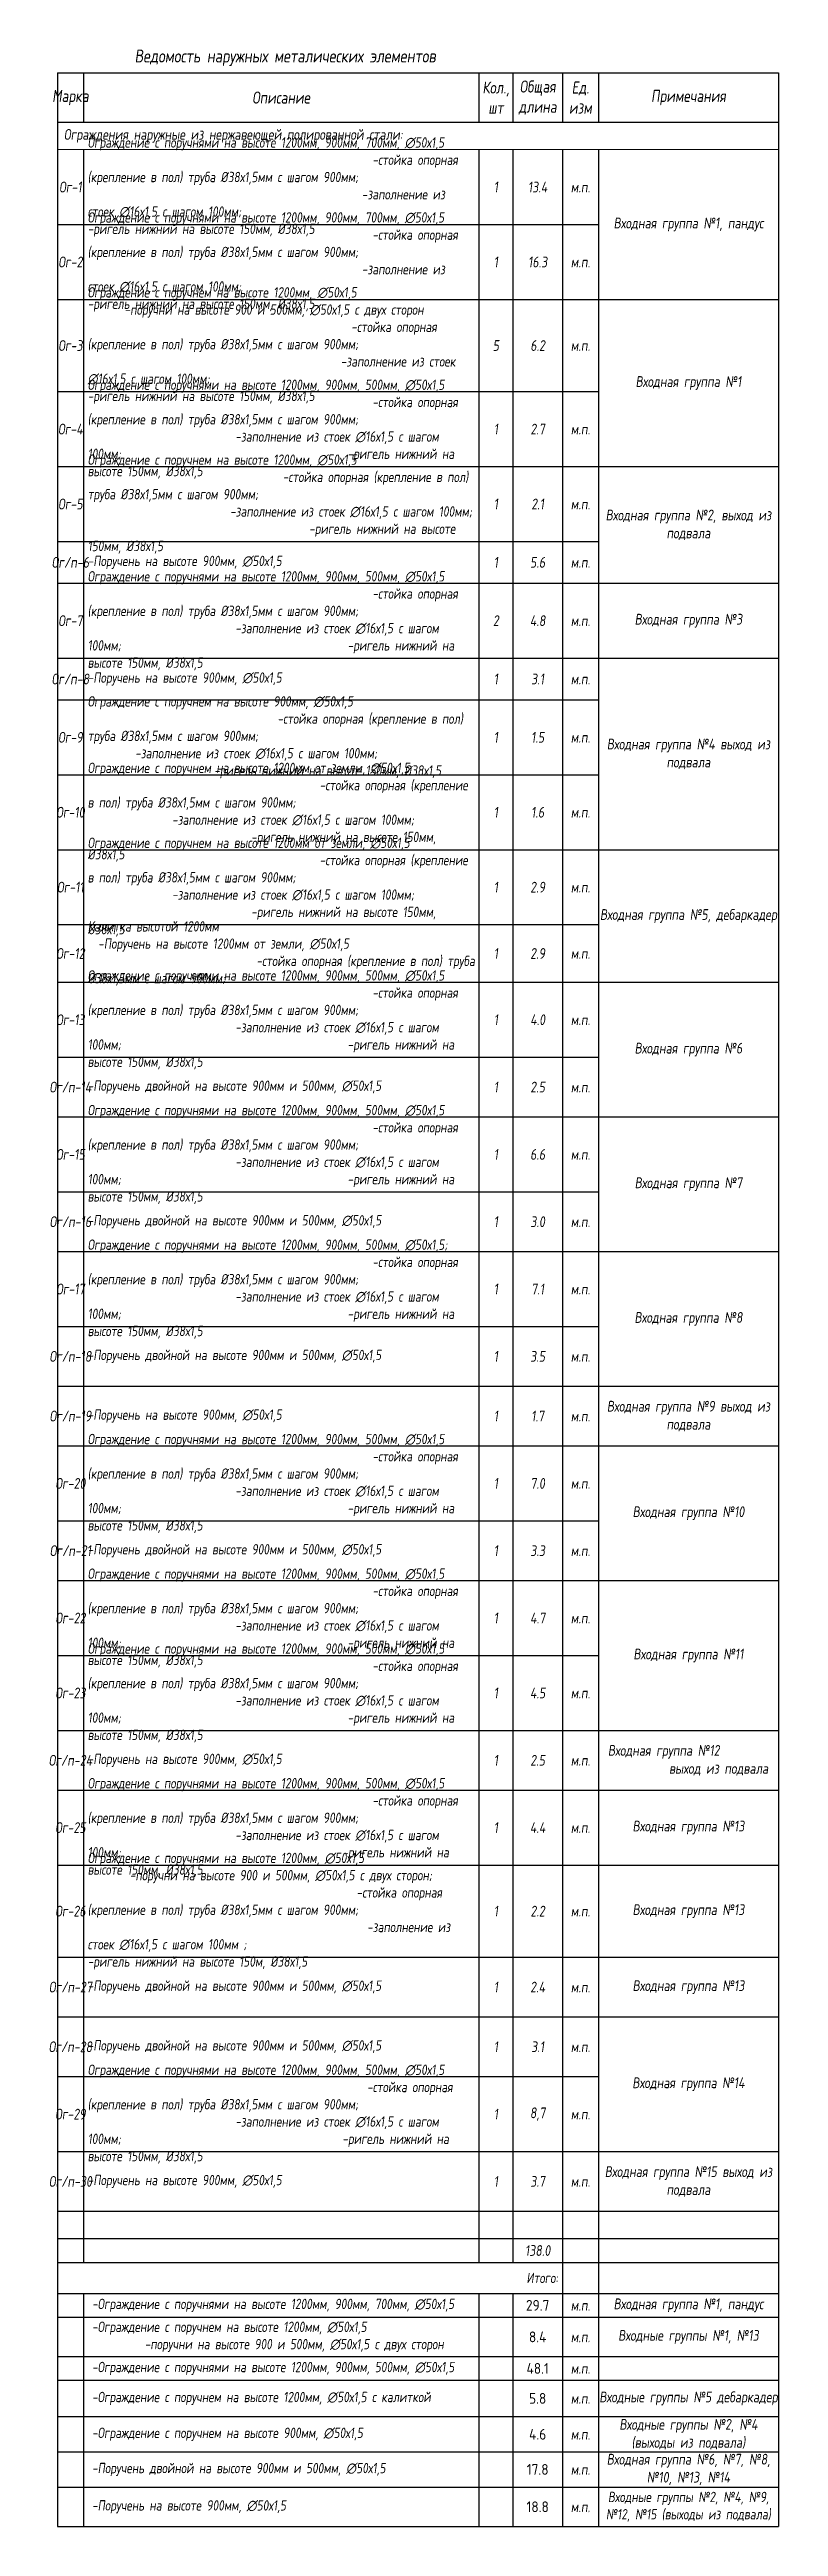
# Model space of a CAD drawing. Header units: millimetres. Extents: x -847489 to 546831, y -250322 to 947412.
# Drawn here: x -405102 to -388202, y 62887 to 120275 of the extents above; entities that cross this region are included whole.
import ezdxf

# ---------------------------------------------------------------- set-up
doc = ezdxf.new("R2010")
doc.units = ezdxf.units.MM
doc.layers.add('АР_Текст', color=250, linetype='Continuous', lineweight=5)
doc.styles.add('ISOCPEUR_2', font='isocpeur.ttf', dxfattribs={"width": 0.9, "height": 300})
doc.styles.add('Архитектурный размер', font='isocpeur.ttf', dxfattribs={"width": 0.8, "oblique": 8})

# ---------------------------------------------------------------- blocks, each defined once
blk = doc.blocks.new('*T14')
at = {"layer": 'АР_Текст', "color": 0, "lineweight": -2, "transparency": 16777216}
for p, q in [((0, -700), (16715, -700)), ((0, -700), (0, -1844)), ((600, -700), (600, -1844)), ((9770, -700), (9770, -1844)), ((10558, -700), (10558, -1844)), ((11707, -700), (11707, -1844)), ((12542, -700), (12542, -1844)), ((16715, -700), (16715, -57547)), ((0, -1844), (16715, -1844)), ((0, -2477), (0, -51428)), ((600, -2477), (600, -51428)), ((9770, -2477), (9770, -50878)), ((10558, -2477), (10558, -51428)), ((11707, -2477), (11707, -52148)), ((12542, -2477), (12542, -18698)), ((0, -4213), (12542, -4213)), ((0, -5949), (16715, -5949)), ((0, -8085), (12542, -8085)), ((0, -9821), (16715, -9821)), ((0, -11557), (12542, -11557)), ((0, -12524), (16715, -12524)), ((600, -14260), (16715, -14260)), ((0, -15226), (11707, -15226)), ((0, -16962), (12542, -16962)), ((0, -18698), (16715, -18698)), ((600, -20434), (12542, -20434)), ((0, -21770), (16715, -21770)), ((12542, -21770), (12542, -24890)), ((600, -23506), (12542, -23506)), ((0, -24890), (16715, -24890)), ((0, -26626), (12542, -26626)), ((600, -28009), (16715, -28009)), ((12542, -28009), (12542, -42222)), ((0, -29745), (12542, -29745)), ((0, -31128), (16715, -31128)), ((0, -32512), (16715, -32512)), ((0, -34248), (12542, -34248)), ((600, -35631), (16715, -35631)), ((0, -37367), (12542, -37367)), ((0, -39103), (16715, -39103)), ((600, -40486), (16715, -40486)), ((0, -42222), (16715, -42222)), ((0, -44358), (16715, -44358)), ((0, -45742), (16715, -45742)), ((12542, -45742), (12542, -51428)), ((0, -47125), (12542, -47125)), ((0, -48861), (16715, -48861)), ((11707, -50244), (16715, -50244)), ((600, -50878), (9770, -50878)), ((9770, -50878), (9770, -51428)), ((11707, -50878), (16715, -50878)), ((11707, -51428), (16715, -51428)), ((0, -52148), (11707, -52148)), ((0, -52148), (0, -57547)), ((600, -52148), (600, -57547)), ((9770, -52148), (9770, -53610)), ((12542, -52148), (16715, -52148)), ((12542, -52148), (12542, -57547)), ((0, -52698), (9770, -52698)), ((11707, -52698), (16715, -52698)), ((0, -53610), (9770, -53610)), ((11707, -53610), (16715, -53610)), ((0, -54160), (9770, -54160)), ((11707, -54160), (16715, -54160)), ((0, -55001), (9770, -55001)), ((9770, -55001), (9770, -57547)), ((11707, -55001), (16715, -55001)), ((0, -55818), (9770, -55818)), ((11707, -55818), (16715, -55818)), ((0, -56635), (9770, -56635)), ((11707, -56635), (16715, -56635)), ((0, -57547), (9770, -57547)), ((11707, -57547), (16715, -57547))]:
    blk.add_line(p, q, dxfattribs=at)
at = {"layer": 'АР_Текст', "color": 0, "linetype": 'ByBlock', "lineweight": -2, "transparency": 16777216}
for p, q in [((0, -1844), (0, -2477)), ((0, -14260), (600, -14260)), ((11707, -15226), (12542, -15226)), ((12542, -18698), (12542, -21770)), ((0, -20434), (600, -20434)), ((0, -23506), (600, -23506)), ((12542, -24890), (12542, -28009)), ((0, -28009), (600, -28009)), ((0, -35631), (600, -35631)), ((0, -40486), (600, -40486)), ((12542, -42222), (12542, -45742)), ((0, -50244), (11707, -50244)), ((0, -50878), (600, -50878)), ((9770, -50878), (11707, -50878)), ((0, -51428), (11707, -51428)), ((0, -51428), (0, -52148)), ((12542, -51428), (12542, -52148)), ((10558, -52148), (10558, -57547)), ((11707, -52148), (12542, -52148)), ((11707, -52148), (11707, -57547)), ((9770, -52698), (11707, -52698)), ((9770, -53610), (11707, -53610)), ((9770, -53610), (9770, -55001)), ((9770, -54160), (11707, -54160)), ((9770, -55001), (11707, -55001)), ((9770, -55818), (11707, -55818)), ((9770, -56635), (11707, -56635)), ((9770, -57547), (11707, -57547))]:
    blk.add_line(p, q, dxfattribs=at)
at = {"layer": 'АР_Текст', "color": 0, "linetype": 'ByBlock', "transparency": 16777216}
blk.add_line((0, -2477), (16715, -2477), dxfattribs=at)
at = {"layer": 'АР_Текст', "color": 0, "transparency": 16777216}
for s, insert, char_height, width, attachment_point, style in [('Ведомость наружных металических элементов', (5279, -350), 300, 10258.21, 5, 'Архитектурный размер'), ('Марка', (300, -1272), 280, 500, 5, 'Архитектурный размер'), ('Описание', (5185, -1272), 280, 8869.93, 5, 'Архитектурный размер'), ('Кол., шт', (10164, -1272), 280, 688.28, 5, 'Архитектурный размер'), ('Общая длина', (11132, -1272), 280, 1048.44, 5, 'Архитектурный размер'), ('Ед. изм', (12124, -1272), 280, 735.08, 5, 'Архитектурный размер'), ('Примечания', (14628, -1272), 280, 4073.22, 5, 'Архитектурный размер'), ('Ограждения наружные из нержавеющей полированной стали: ', (150, -2160), 250, 16414.95, 4, 'Архитектурный размер'), ('Ограждение с поручнями на высоте 1200мм, 900мм,{\\C256;\\c0; 700мм}, ∅50х1,5                                                            -стойка {\\C256;опорная }(крепление в пол) труба Ø38х1,5мм с шагом 900мм;                                                                           {\\C256;\\c0;-заполнение из стоек ∅16х1,5 с шагом 100мм;                                           -ригель нижний на высоте 150мм, Ø38х1,5  \\C2; }', (700, -3345), 240, 8969.93, 4, 'Архитектурный размер'), ('{\\C256;Ог-1}', (300, -3345), 250, 300, 5, 'Архитектурный размер'), ('1', (10164, -3345), 250, 488.28, 5, 'Архитектурный размер'), ('13.4', (11132, -3345), 250, 848.44, 5, 'Архитектурный размер'), ('м.п.', (12124, -3345), 250, 535.08, 5, 'Архитектурный размер'), ('Ограждение с поручнями на высоте 1200мм, 900мм,{\\C256;\\c0; 700мм}, ∅50х1,5                                                            -стойка {\\C256;опорная }(крепление в пол) труба Ø38х1,5мм с шагом 900мм;                                                                           {\\C256;\\c0;-заполнение из стоек ∅16х1,5 с шагом 100мм;                                           -ригель нижний на высоте 150мм, Ø38х1,5  \\C2; }', (700, -5081), 240, 8969.93, 4, 'Архитектурный размер'), ('Входная группа №1, пандус', (14628, -4213), 250, 3873.22, 5, 'Архитектурный размер'), ('Ог-2', (300, -5081), 250, 300, 5, 'Архитектурный размер'), ('1', (10164, -5081), 250, 488.28, 5, 'Архитектурный размер'), ('16.3', (11132, -5081), 250, 848.44, 5, 'Архитектурный размер'), ('м.п.', (12124, -5081), 250, 535.08, 5, 'Архитектурный размер'), ('Ограждение с поручнем на высоте 1200мм, ∅50х1,5                              -поручни на высоте 900 и{\\C256;\\c0; 500мм,} ∅50х1,5 с двух сторон                                                            -стойка {\\C256;опорная }(крепление в пол) труба Ø38х1,5мм с шагом 900мм;                                                                       {\\C256;\\c0;-заполнение из стоек ∅16х1,5 с шагом 100мм;                                           -ригель нижний на высоте 150мм, Ø38х1,5  \\C2; }', (700, -7017), 240, 8969.93, 4, 'Архитектурный размер'), ('Ог-3', (300, -7017), 250, 300, 5, 'Архитектурный размер'), ('5', (10164, -7017), 250, 488.28, 5, 'Архитектурный размер'), ('6.2', (11132, -7017), 250, 848.44, 5, 'Архитектурный размер'), ('м.п.', (12124, -7017), 250, 535.08, 5, 'Архитектурный размер'), ('Ограждение с поручнями на высоте 1200мм, 900мм, {\\C256;\\c0;500мм,} ∅50х1,5                                                            -стойка {\\C256;опорная }(крепление в пол) труба Ø38х1,5мм с шагом 900мм;                                                   {\\C256;\\c0;-заполнение из стоек ∅16х1,5 с шагом 100мм;                                           -ригель нижний на высоте 150мм, Ø38х1,5  \\C2; }', (700, -8953), 240, 8969.93, 4, 'Архитектурный размер'), ('Входная группа №1', (14628, -7885), 250, 3873.22, 5, 'Архитектурный размер'), ('Ог-4', (300, -8953), 250, 300, 5, 'Архитектурный размер'), ('1', (10164, -8953), 250, 488.28, 5, 'Архитектурный размер'), ('2.7', (11132, -8953), 250, 848.44, 5, 'Архитектурный размер'), ('м.п.', (12124, -8953), 250, 535.08, 5, 'Архитектурный размер'), ('Ограждение с поручнем на высоте 1200мм{\\C256;\\c0;,} ∅50х1,5                                                            -стойка {\\C256;опорная }(крепление в пол) труба Ø38х1,5мм с шагом 900мм;                                                                     {\\C256;\\c0;-заполнение из стоек ∅16х1,5 с шагом 100мм;                                           -ригель нижний на высоте 150мм, Ø38х1,5  \\C2; }', (700, -10689), 240, 8969.93, 4, 'Архитектурный размер'), ('Ог-5', (300, -10689), 250, 300, 5, 'Архитектурный размер'), ('1', (10164, -10689), 250, 488.28, 5, 'Архитектурный размер'), ('2.1', (11132, -10689), 250, 848.44, 5, 'Архитектурный размер'), ('м.п.', (12124, -10689), 250, 535.08, 5, 'Архитектурный размер'), ('Входная группа №2, выход из подвала', (14628, -11172), 250, 3873.22, 5, 'Архитектурный размер'), ('Ог/п-6', (300, -12040), 250, 500, 5, 'Архитектурный размер'), ('-Поручень на высоте 900мм{\\C256;\\c0;,} ∅50х1,5                                                            {\\C256;\\c0; \\C2; }', (700, -12040), 240, 8969.93, 4, 'Архитектурный размер'), ('1', (10164, -12040), 250, 488.28, 5, 'Архитектурный размер'), ('5.6', (11132, -12040), 250, 848.44, 5, 'Архитектурный размер'), ('м.п.', (12124, -12040), 250, 535.08, 5, 'Архитектурный размер'), ('Ограждение с поручнями на высоте 1200мм, 900мм, {\\C256;\\c0;500мм,} ∅50х1,5                                                            -стойка {\\C256;опорная }(крепление в пол) труба Ø38х1,5мм с шагом 900мм;                                                   {\\C256;\\c0;-заполнение из стоек ∅16х1,5 с шагом 100мм;                                           -ригель нижний на высоте 150мм, Ø38х1,5  \\C2; }', (700, -13392), 240, 8969.93, 4, 'Архитектурный размер'), ('Ог-7', (300, -13392), 250, 500, 5, 'Архитектурный размер'), ('2', (10164, -13392), 250, 488.28, 5, 'Архитектурный размер'), ('4.8', (11132, -13392), 250, 848.44, 5, 'Архитектурный размер'), ('м.п.', (12124, -13392), 250, 535.08, 5, 'Архитектурный размер'), ('Входная группа №3 ', (14628, -13392), 250, 3873.22, 5, 'Архитектурный размер'), ('Ог/п-8', (300, -14743), 250, 500, 5, 'Архитектурный размер'), ('-Поручень на высоте 900мм{\\C256;\\c0;,} ∅50х1,5                                                            {\\C256;\\c0; \\C2; }', (700, -14743), 240, 8969.93, 4, 'Архитектурный размер'), ('1', (10164, -14743), 250, 488.28, 5, 'Архитектурный размер'), ('3.1', (11132, -14743), 250, 848.44, 5, 'Архитектурный размер'), ('м.п.', (12124, -14743), 250, 535.08, 5, 'Архитектурный размер'), ('Ограждение с поручнем на высоте 900мм{\\C256;\\c0;,} ∅50х1,5                                                            -стойка {\\C256;опорная }(крепление в пол) труба Ø38х1,5мм с шагом 900мм;                                                   {\\C256;\\c0;-заполнение из стоек ∅16х1,5 с шагом 100мм;                                           -ригель нижний на высоте 150мм, Ø38х1,5  \\C2; }', (700, -16094), 240, 8969.93, 4, 'Архитектурный размер'), ('Ог-9', (300, -16094), 250, 500, 5, 'Архитектурный размер'), ('1', (10164, -16094), 250, 488.28, 5, 'Архитектурный размер'), ('1.5', (11132, -16094), 250, 848.44, 5, 'Архитектурный размер'), ('м.п.', (12124, -16094), 250, 535.08, 5, 'Архитектурный размер'), ('Входная группа №4 выход из подвала ', (14628, -16479), 250, 3873.22, 5, 'Архитектурный размер'), ('Ограждение с поручнем на высоте 1200мм от земли{\\C256;\\c0;,} ∅50х1,5                                                         -стойка {\\C256;опорная }(крепление в пол) труба Ø38х1,5мм с шагом 900мм;                                                   {\\C256;\\c0;-заполнение из стоек ∅16х1,5 с шагом 100мм;                                           -ригель нижний на высоте 150мм, Ø38х1,5  \\C2; }', (700, -17830), 240, 8969.93, 4, 'Архитектурный размер'), ('Ог-10', (300, -17830), 250, 500, 5, 'Архитектурный размер'), ('1', (10164, -17830), 250, 488.28, 5, 'Архитектурный размер'), ('1.6', (11132, -17830), 250, 848.44, 5, 'Архитектурный размер'), ('м.п.', (12124, -17830), 250, 535.08, 5, 'Архитектурный размер'), ('Ограждение с поручнем на высоте 1200мм от земли{\\C256;\\c0;,} ∅50х1,5                                                         -стойка {\\C256;опорная }(крепление в пол) труба Ø38х1,5мм с шагом 900мм;                                                   {\\C256;\\c0;-заполнение из стоек ∅16х1,5 с шагом 100мм;                                           -ригель нижний на высоте 150мм, Ø38х1,5  \\C2; }', (700, -19566), 240, 8969.93, 4, 'Архитектурный размер'), ('Ог-11', (300, -19566), 250, 500, 5, 'Архитектурный размер'), ('1', (10164, -19566), 250, 488.28, 5, 'Архитектурный размер'), ('2.9', (11132, -19566), 250, 848.44, 5, 'Архитектурный размер'), ('м.п.', (12124, -19566), 250, 535.08, 5, 'Архитектурный размер'), ('Входная группа №5, дебаркадер ', (14628, -20234), 250, 3873.22, 5, 'Архитектурный размер'), ('Калитка высотой 1200мм                                                   -Поручень на высоте 1200мм от земли{\\C256;\\c0;,} ∅50х1,5                                                         -стойка {\\C256;опорная }(крепление в пол) труба Ø38х1,5мм с шагом 900мм;', (700, -21102), 240, 8969.93, 4, 'Архитектурный размер'), ('Ог-12', (300, -21102), 250, 500, 5, 'Архитектурный размер'), ('1', (10164, -21102), 250, 488.28, 5, 'Архитектурный размер'), ('2.9', (11132, -21102), 250, 848.44, 5, 'Архитектурный размер'), ('м.п.', (12124, -21102), 250, 535.08, 5, 'Архитектурный размер'), ('Ограждение с поручнями на высоте 1200мм, 900мм, {\\C256;\\c0;500мм,} ∅50х1,5                                                            -стойка {\\C256;опорная }(крепление в пол) труба Ø38х1,5мм с шагом 900мм;                                                   {\\C256;\\c0;-заполнение из стоек ∅16х1,5 с шагом 100мм;                                           -ригель нижний на высоте 150мм, Ø38х1,5  \\C2; }', (700, -22638), 240, 8969.93, 4, 'Архитектурный размер'), ('Ог-13', (300, -22638), 250, 500, 5, 'Архитектурный размер'), ('1', (10164, -22638), 250, 488.28, 5, 'Архитектурный размер'), ('4.0', (11132, -22638), 250, 848.44, 5, 'Архитектурный размер'), ('м.п.', (12124, -22638), 250, 535.08, 5, 'Архитектурный размер'), ('Входная группа №6 ', (14628, -23330), 250, 3873.22, 5, 'Архитектурный размер'), ('Ог/п-14', (300, -24198), 250, 500, 5, 'Архитектурный размер'), ('-Поручень двойной на высоте 900мм и {\\C256;\\c0;500мм,} ∅50х1,5                                                            {\\C256;\\c0;  \\C2; }', (700, -24198), 240, 8969.93, 4, 'Архитектурный размер'), ('1', (10164, -24198), 250, 488.28, 5, 'Архитектурный размер'), ('2.5', (11132, -24198), 250, 848.44, 5, 'Архитектурный размер'), ('Ограждение с поручнями на высоте 1200мм, 900мм, {\\C256;\\c0;500мм,} ∅50х1,5                                                            -стойка {\\C256;опорная }(крепление в пол) труба Ø38х1,5мм с шагом 900мм;                                                   {\\C256;\\c0;-заполнение из стоек ∅16х1,5 с шагом 100мм;                                           -ригель нижний на высоте 150мм, Ø38х1,5  \\C2; }', (700, -25758), 240, 8969.93, 4, 'Архитектурный размер'), ('м.п.', (12124, -24198), 250, 535.08, 5, 'Архитектурный размер'), ('Ог-15', (300, -25758), 250, 500, 5, 'Архитектурный размер'), ('1', (10164, -25758), 250, 488.28, 5, 'Архитектурный размер'), ('6.6', (11132, -25758), 250, 848.44, 5, 'Архитектурный размер'), ('м.п.', (12124, -25758), 250, 535.08, 5, 'Архитектурный размер'), ('Входная группа №7 ', (14628, -26449), 250, 3873.22, 5, 'Архитектурный размер'), ('Ог/п-16', (300, -27317), 250, 500, 5, 'Архитектурный размер'), ('-Поручень двойной на высоте 900мм и {\\C256;\\c0;500мм,} ∅50х1,5                                                            {\\C256;\\c0;  \\C2; }', (700, -27317), 240, 8969.93, 4, 'Архитектурный размер'), ('1', (10164, -27317), 250, 488.28, 5, 'Архитектурный размер'), ('3.0', (11132, -27317), 250, 848.44, 5, 'Архитектурный размер'), ('м.п.', (12124, -27317), 250, 535.08, 5, 'Архитектурный размер'), ('Ограждение с поручнями на высоте 1200мм, 900мм, {\\C256;\\c0;500мм,} ∅50х1,5;                                                            -стойка {\\C256;опорная }(крепление в пол) труба Ø38х1,5мм с шагом 900мм;                                                   {\\C256;\\c0;-заполнение из стоек ∅16х1,5 с шагом 100мм;                                           -ригель нижний на высоте 150мм, Ø38х1,5  \\C2; }', (700, -28877), 240, 8969.93, 4, 'Архитектурный размер'), ('Ог-17', (300, -28877), 250, 500, 5, 'Архитектурный размер'), ('1', (10164, -28877), 250, 488.28, 5, 'Архитектурный размер'), ('7.1', (11132, -28877), 250, 848.44, 5, 'Архитектурный размер'), ('м.п.', (12124, -28877), 250, 535.08, 5, 'Архитектурный размер'), ('Входная группа №8 ', (14628, -29569), 250, 3873.22, 5, 'Архитектурный размер'), ('Ог/п-18', (300, -30437), 250, 500, 5, 'Архитектурный размер'), ('-Поручень двойной на высоте 900мм и {\\C256;\\c0;500мм,} ∅50х1,5                                                            {\\C256;\\c0;  \\C2; }', (700, -30437), 240, 8969.93, 4, 'Архитектурный размер'), ('1', (10164, -30437), 250, 488.28, 5, 'Архитектурный размер'), ('3.5', (11132, -30437), 250, 848.44, 5, 'Архитектурный размер'), ('м.п.', (12124, -30437), 250, 535.08, 5, 'Архитектурный размер'), ('Входная группа №9 выход из подвала', (14628, -31820), 250, 3873.22, 5, 'Архитектурный размер'), ('Ог/п-19', (300, -31820), 250, 500, 5, 'Архитектурный размер'), ('-Поручень на высоте 900мм{\\C256;\\c0;,} ∅50х1,5                                                            {\\C256;\\c0; \\C2; }', (700, -31820), 240, 8969.93, 4, 'Архитектурный размер'), ('1', (10164, -31820), 250, 488.28, 5, 'Архитектурный размер'), ('1.7', (11132, -31820), 250, 848.44, 5, 'Архитектурный размер'), ('м.п.', (12124, -31820), 250, 535.08, 5, 'Архитектурный размер'), ('Ограждение с поручнями на высоте 1200мм, 900мм, {\\C256;\\c0;500мм,} ∅50х1,5                                                            -стойка {\\C256;опорная }(крепление в пол) труба Ø38х1,5мм с шагом 900мм;                                                   {\\C256;\\c0;-заполнение из стоек ∅16х1,5 с шагом 100мм;                                           -ригель нижний на высоте 150мм, Ø38х1,5  \\C2; }', (700, -33380), 240, 8969.93, 4, 'Архитектурный размер'), ('Ог-20', (300, -33380), 250, 500, 5, 'Архитектурный размер'), ('1', (10164, -33380), 250, 488.28, 5, 'Архитектурный размер'), ('7.0', (11132, -33380), 250, 848.44, 5, 'Архитектурный размер'), ('м.п.', (12124, -33380), 250, 535.08, 5, 'Архитектурный размер'), ('Входная группа №10', (14628, -34071), 250, 3873.22, 5, 'Архитектурный размер'), ('Ог/п-21', (300, -34939), 250, 500, 5, 'Архитектурный размер'), ('-Поручень двойной на высоте 900мм и {\\C256;\\c0;500мм,} ∅50х1,5                                                            {\\C256;\\c0;  \\C2; }', (700, -34939), 240, 8969.93, 4, 'Архитектурный размер'), ('1', (10164, -34939), 250, 488.28, 5, 'Архитектурный размер'), ('3.3', (11132, -34939), 250, 848.44, 5, 'Архитектурный размер'), ('м.п.', (12124, -34939), 250, 535.08, 5, 'Архитектурный размер'), ('Ограждение с поручнями на высоте 1200мм, 900мм, {\\C256;\\c0;500мм,} ∅50х1,5                                                            -стойка {\\C256;опорная }(крепление в пол) труба Ø38х1,5мм с шагом 900мм;                                                   {\\C256;\\c0;-заполнение из стоек ∅16х1,5 с шагом 100мм;                                           -ригель нижний на высоте 150мм, Ø38х1,5  \\C2; }', (700, -36499), 240, 8969.93, 4, 'Архитектурный размер'), ('Ог-22', (300, -36499), 250, 500, 5, 'Архитектурный размер'), ('1', (10164, -36499), 250, 488.28, 5, 'Архитектурный размер'), ('4.7', (11132, -36499), 250, 848.44, 5, 'Архитектурный размер'), ('м.п.', (12124, -36499), 250, 535.08, 5, 'Архитектурный размер'), ('Ограждение с поручнями на высоте 1200мм, 900мм, {\\C256;\\c0;500мм,} ∅50х1,5                                                            -стойка {\\C256;опорная }(крепление в пол) труба Ø38х1,5мм с шагом 900мм;                                                   {\\C256;\\c0;-заполнение из стоек ∅16х1,5 с шагом 100мм;                                           -ригель нижний на высоте 150мм, Ø38х1,5  \\C2; }', (700, -38235), 240, 8969.93, 4, 'Архитектурный размер'), ('Входная группа №11', (14628, -37367), 250, 3873.22, 5, 'Архитектурный размер'), ('Ог-23', (300, -38235), 250, 500, 5, 'Архитектурный размер'), ('1', (10164, -38235), 250, 488.28, 5, 'Архитектурный размер'), ('4.5', (11132, -38235), 250, 848.44, 5, 'Архитектурный размер'), ('м.п.', (12124, -38235), 250, 535.08, 5, 'Архитектурный размер'), ('Входная группа №12                      выход из подвала', (14628, -39795), 250, 3873.22, 5, 'Архитектурный размер'), ('Ог/п-24', (300, -39795), 250, 500, 5, 'Архитектурный размер'), ('-Поручень на высоте 900мм{\\C256;\\c0;,} ∅50х1,5                                                            {\\C256;\\c0; \\C2; }', (700, -39795), 240, 8969.93, 4, 'Архитектурный размер'), ('1', (10164, -39795), 250, 488.28, 5, 'Архитектурный размер'), ('2.5', (11132, -39795), 250, 848.44, 5, 'Архитектурный размер'), ('м.п.', (12124, -39795), 250, 535.08, 5, 'Архитектурный размер'), ('Ограждение с поручнями на высоте 1200мм, 900мм, {\\C256;\\c0;500мм,} ∅50х1,5                                                            -стойка {\\C256;опорная }(крепление в пол) труба Ø38х1,5мм с шагом 900мм;                                                   {\\C256;\\c0;-заполнение из стоек ∅16х1,5 с шагом 100мм;                                          -ригель нижний на высоте 150мм, Ø38х1,5  \\C2; }', (700, -41354), 240, 8969.93, 4, 'Архитектурный размер'), ('Ог-25', (300, -41354), 250, 500, 5, 'Архитектурный размер'), ('1', (10164, -41354), 250, 488.28, 5, 'Архитектурный размер'), ('4.4', (11132, -41354), 250, 848.44, 5, 'Архитектурный размер'), ('м.п.', (12124, -41354), 250, 535.08, 5, 'Архитектурный размер'), ('Входная группа №13', (14628, -41354), 250, 3873.22, 5, 'Архитектурный размер'), ('Ограждение с поручнями на высоте 1200мм, ∅50х1,5                              -поручни на высоте 900 и{\\C256;\\c0; 500мм,} ∅50х1,5 с двух сторон;                                                            -стойка {\\C256;опорная }(крепление в пол) труба Ø38х1,5мм с шагом 900мм;                                                                            {\\C256;\\c0;-заполнение из стоек ∅16х1,5 с шагом 100мм ;                                          -ригель нижний на высоте 150м, Ø38х1,5  \\C2; }', (700, -43290), 240, 8969.93, 4, 'Архитектурный размер'), ('Ог-26', (300, -43290), 250, 500, 5, 'Архитектурный размер'), ('1', (10164, -43290), 250, 488.28, 5, 'Архитектурный размер'), ('2.2', (11132, -43290), 250, 848.44, 5, 'Архитектурный размер'), ('м.п.', (12124, -43290), 250, 535.08, 5, 'Архитектурный размер'), ('Входная группа №13', (14628, -43290), 250, 3873.22, 5, 'Архитектурный размер'), ('Ог/п-27', (300, -45050), 250, 500, 5, 'Архитектурный размер'), ('-Поручень двойной на высоте 900мм и {\\C256;\\c0;500мм,} ∅50х1,5                                                            {\\C256;\\c0;  \\C2; }', (700, -45050), 240, 8969.93, 4, 'Архитектурный размер'), ('1', (10164, -45050), 250, 488.28, 5, 'Архитектурный размер'), ('2.4', (11132, -45050), 250, 848.44, 5, 'Архитектурный размер'), ('м.п.', (12124, -45050), 250, 535.08, 5, 'Архитектурный размер'), ('Входная группа №13', (14628, -45050), 250, 3873.22, 5, 'Архитектурный размер'), ('Ог/п-28', (300, -46433), 250, 500, 5, 'Архитектурный размер'), ('-Поручень двойной на высоте 900мм и {\\C256;\\c0;500мм,} ∅50х1,5                                                            {\\C256;\\c0;  \\C2; }', (700, -46433), 240, 8969.93, 4, 'Архитектурный размер'), ('1', (10164, -46433), 250, 488.28, 5, 'Архитектурный размер'), ('3.1', (11132, -46433), 250, 848.44, 5, 'Архитектурный размер'), ('м.п.', (12124, -46433), 250, 535.08, 5, 'Архитектурный размер'), ('Ограждение с поручнями на высоте 1200мм, 900мм,{\\C256;\\c0; 500мм,} ∅50х1,5                                                           -стойка {\\C256;опорная }(крепление в пол) труба Ø38х1,5мм с шагом 900мм;                                                   {\\C256;\\c0;-заполнение из стоек ∅16х1,5 с шагом 100мм;                                          -ригель нижний на высоте 150мм, Ø38х1,5  \\C2; }', (700, -47993), 240, 8969.93, 4, 'Архитектурный размер'), ('Входная группа №14', (14628, -47301), 250, 3873.22, 5, 'Архитектурный размер'), ('Ог-29', (300, -47993), 250, 500, 5, 'Архитектурный размер'), ('1', (10164, -47993), 250, 488.28, 5, 'Архитектурный размер'), ('8,7', (11132, -47993), 250, 848.44, 5, 'Архитектурный размер'), ('м.п.', (12124, -47993), 250, 535.08, 5, 'Архитектурный размер'), ('Входная группа №15 выход из подвала', (14628, -49553), 250, 3873.22, 5, 'Архитектурный размер'), ('Ог/п-30', (300, -49553), 250, 500, 5, 'Архитектурный размер'), ('-Поручень на высоте 900мм{\\C256;\\c0;,} ∅50х1,5                                                            {\\C256;\\c0; \\C2; }', (700, -49553), 240, 8969.93, 4, 'Архитектурный размер'), ('1', (10164, -49553), 250, 488.28, 5, 'Архитектурный размер'), ('3.7', (11132, -49553), 250, 848.44, 5, 'Архитектурный размер'), ('м.п.', (12124, -49553), 250, 535.08, 5, 'Архитектурный размер'), ('138.0', (11132, -51153), 250, 848.44, 5, 'Архитектурный размер'), ('Итого:{\\C256;\\c0; \\C2; }', (11607, -51788), 240, 11506.65, 6, 'Архитектурный размер'), ('-Ограждение с поручнями на высоте 1200мм, 900мм,{\\C256;\\c0; 700мм}, ∅50х1,5                                                            {\\C256;\\c0; \\C2; }', (800, -52423), 240, 8769.93, 4, 'Архитектурный размер'), ('-Ограждение с поручнем на высоте 1200мм, ∅50х1,5                              -поручни на высоте 900 и{\\C256;\\c0; 500мм,} ∅50х1,5 с двух сторон                                                            {\\C256;\\c0; \\C2; }', (800, -53154), 240, 8769.93, 4, 'Архитектурный размер'), ('29.7', (11132, -52423), 250, 1128.44, 5, 'ISOCPEUR_2'), ('м.п.', (12124, -52423), 250, 535.08, 5, 'Архитектурный размер'), ('Входная группа №1, пандус', (14628, -52423), 250, 3873.22, 5, 'Архитектурный размер'), ('8.4', (11132, -53154), 250, 1128.44, 5, 'ISOCPEUR_2'), ('м.п.', (12124, -53154), 250, 535.08, 5, 'Архитектурный размер'), ('Входные группы №1, №13', (14628, -53154), 250, 4073.22, 5, 'Архитектурный размер'), ('-Ограждение с поручнями на высоте 1200мм, 900мм, {\\C256;\\c0;500мм,} ∅50х1,5                                                            {\\C256;\\c0; \\C2; }', (800, -53885), 240, 8769.93, 4, 'Архитектурный размер'), ('48.1', (11132, -53885), 250, 1128.44, 5, 'ISOCPEUR_2'), ('м.п.', (12124, -53885), 250, 535.08, 5, 'Архитектурный размер'), ('-Ограждение с поручнем на высоте 1200мм, ∅50х1,5 с калиткой                                                       {\\C256;\\c0; \\C2; }', (800, -54580), 240, 8769.93, 4, 'Архитектурный размер'), ('5.8', (11132, -54580), 250, 1128.44, 5, 'ISOCPEUR_2'), ('Входные группы №5 дебаркадер', (14628, -54580), 250, 4073.22, 5, 'Архитектурный размер'), ('м.п.', (12124, -54580), 250, 535.08, 5, 'Архитектурный размер'), ('Входные группы №2, №4 (выходы из подвала) ', (14628, -55410), 250, 4073.22, 5, 'Архитектурный размер'), ('-Ограждение с поручнем на высоте 900мм{\\C256;\\c0;,} ∅50х1,5                                                            {\\C256;\\c0; \\C2; }', (800, -55410), 240, 8769.93, 4, 'Архитектурный размер'), ('4.6', (11132, -55410), 250, 1128.44, 5, 'ISOCPEUR_2'), ('м.п.', (12124, -55410), 250, 535.08, 5, 'Архитектурный размер'), ('-Поручень двойной на высоте 900мм и {\\C256;\\c0;500мм,} ∅50х1,5                                                            {\\C256;\\c0;  \\C2; }', (800, -56226), 240, 8769.93, 4, 'Архитектурный размер'), ('17.8', (11132, -56226), 250, 1128.44, 5, 'ISOCPEUR_2'), ('м.п.', (12124, -56226), 250, 535.08, 5, 'Архитектурный размер'), ('Входная группа №6, №7, №8, №10, №13, №14', (14628, -56226), 250, 4133.22, 5, 'Архитектурный размер'), ('Входные группы №2, №4, №9, №12, №15 (выходы из подвала) ', (14628, -57091), 240, 4073.22, 5, 'Архитектурный размер'), ('-Поручень на высоте 900мм{\\C256;\\c0;,} ∅50х1,5                                                            {\\C256;\\c0; \\C2; }', (800, -57091), 240, 8769.93, 4, 'Архитектурный размер'), ('18.8', (11132, -57091), 250, 1128.44, 5, 'ISOCPEUR_2'), ('м.п.', (12124, -57091), 250, 535.08, 5, 'Архитектурный размер')]:
    blk.add_mtext(s, dxfattribs=dict(at, insert=insert, char_height=char_height, width=width, attachment_point=attachment_point, style=style))

msp = doc.modelspace()

# ---------------------------------------------------------------- block references
msp.add_blockref('*T14', (-404916.895, 120433.812))

doc.saveas('drawing.dxf')
